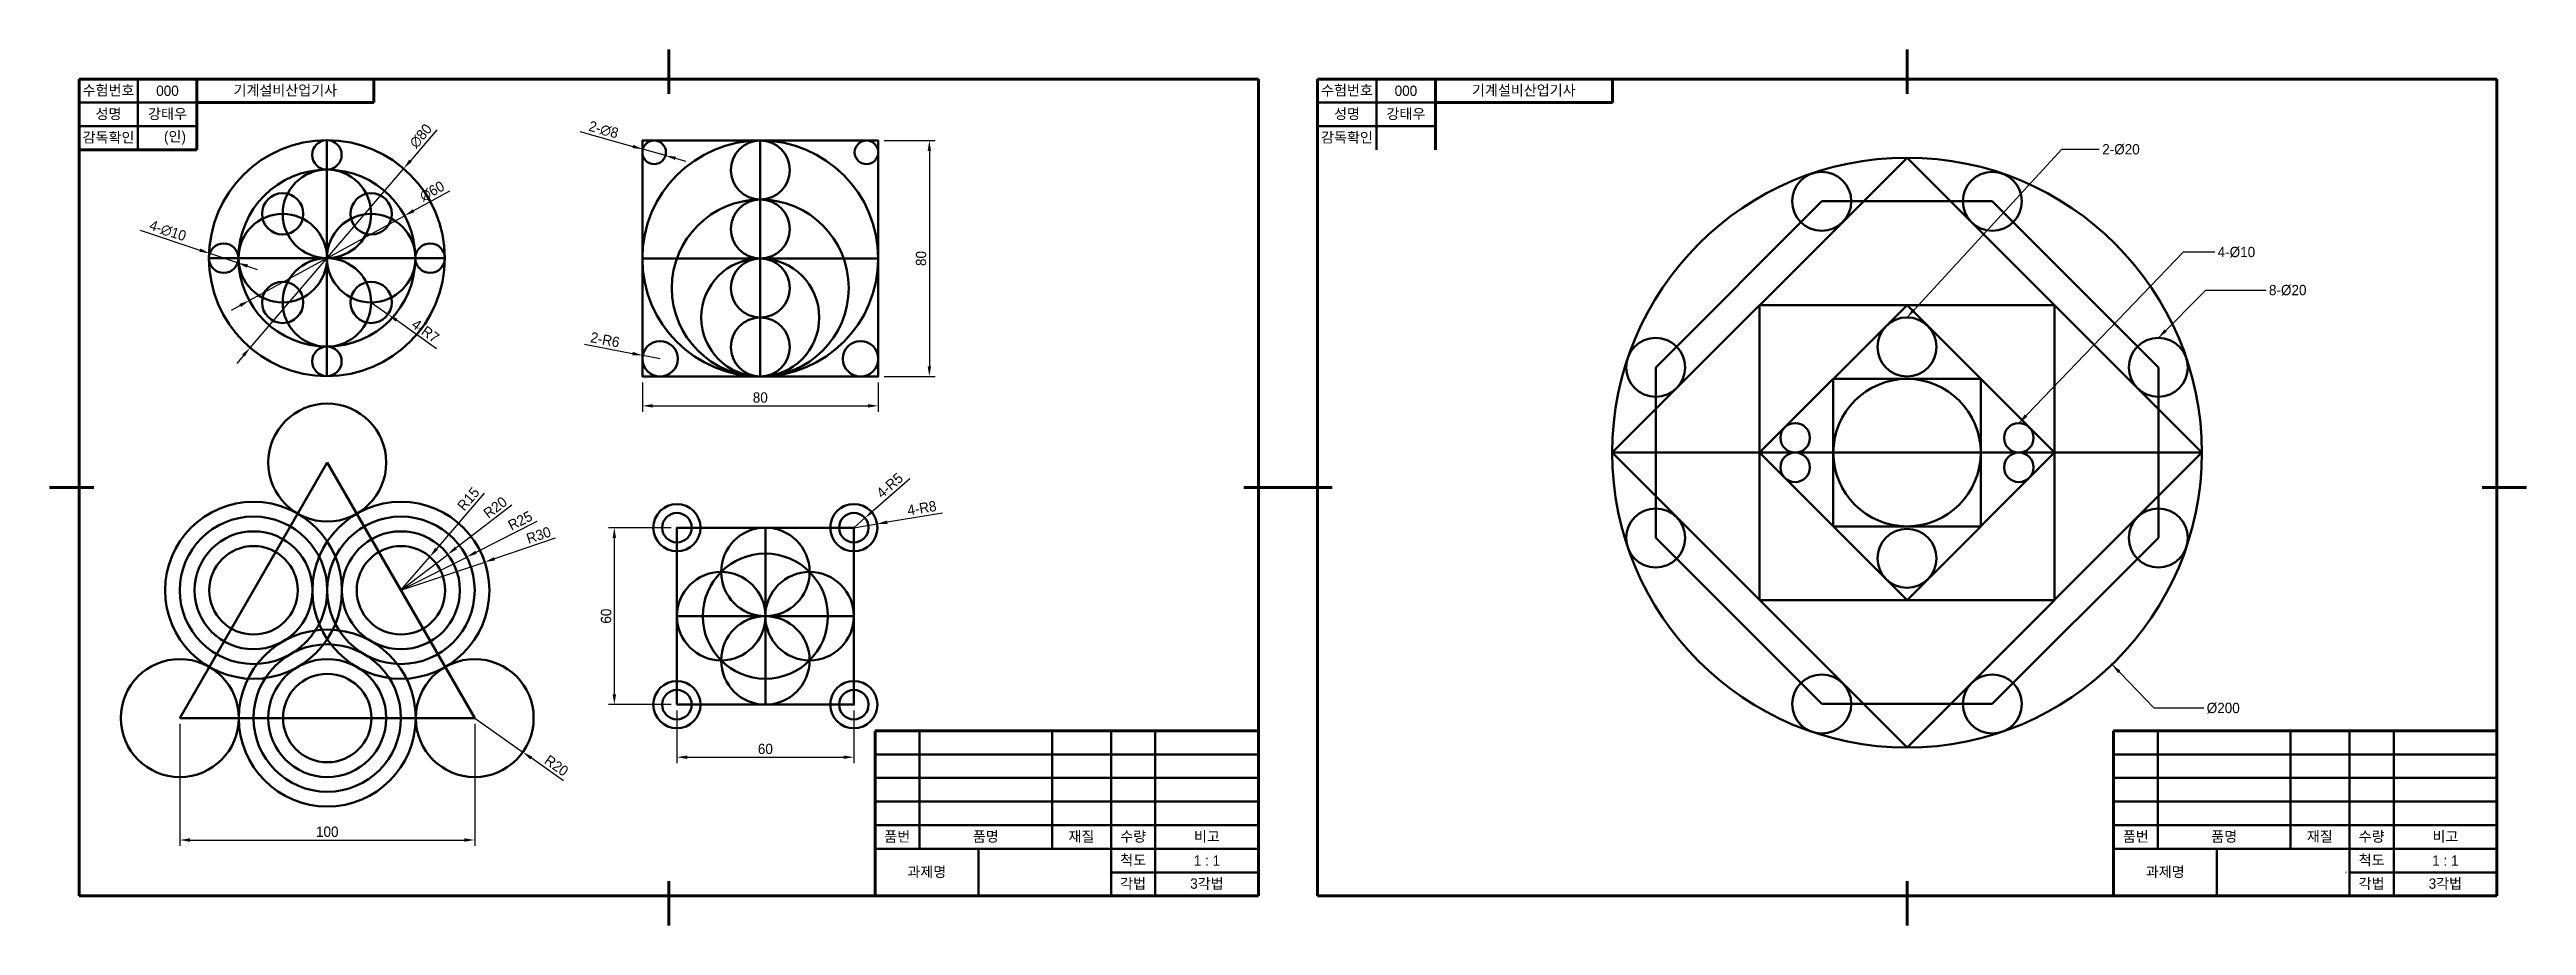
# Model space of a CAD drawing. Header units: millimetres. Extents: x 0 to 1680, y 0 to 297.
# Drawn here: x 840 to 1680, y 0 to 297 of the extents above; entities that cross this region are included whole.
import ezdxf

# ---------------------------------------------------------------- set-up
doc = ezdxf.new("R2010")
doc.units = ezdxf.units.MM
for name, color, linetype, lineweight in [('1.윤곽선', 5, 'Continuous', 70), ('2.외형선', 3, 'Continuous', 50), ('4.일반주서', 2, 'Continuous', 35)]:
    doc.layers.add(name, color=color, linetype=linetype, lineweight=lineweight)
doc.styles.add('굴림', font='')
doc.styles.get('굴림').set_extended_font_data('Gulim')
doc.dimstyles.new('기계제도기능사치수', dxfattribs={"dimtxt": 3.5, "dimasz": 3.5, "dimexe": 2, "dimexo": 2, "dimgap": 1, "dimtad": 1, "dimdsep": 46, "dimtxsty": '굴림', "dimcen": 2.5, "dimclrd": 1, "dimclre": 1, "dimclrt": 2, "dimazin": 2, "dimtfac": 1, "dimtmove": 0, "dimatfit": 3, "dimfxl": 1, "dimarcsym": 0})

msp = doc.modelspace()

# ---------------------------------------------------------------- texts
at = {"layer": '2.외형선', "color": 2, "char_height": 3.5, "attachment_point": 1, "style": '굴림'}
for s, insert in [('2-%%C20', (1536.125, 264.935)), ('4-%%C10', (1575.276, 230.109)), ('8-%%C20', (1592.68, 217.195)), ('%%C200', (1571.567, 75.497))]:
    msp.add_mtext(s, dxfattribs=dict(at, insert=insert))
at = {"layer": '4.일반주서', "char_height": 3.5, "attachment_point": 5, "style": '굴림'}
for s, insert, width in [('수험번호', (860, 283), 20), ('성명', (860, 275), 20), ('강태우', (880, 275), 20), ('000', (880, 283), 20), ('기계설비산업기사', (919.963, 283), 60.07361), ('수험번호', (1280, 283), 20), ('성명', (1280, 275), 20), ('강태우', (1300, 275), 20), ('000', (1300, 283), 20), ('기계설비산업기사', (1339.963, 283), 60.07361), ('감독확인', (860, 267), 20), ('    (인)', (880, 267), 20), ('감독확인', (1280, 267), 20), ('품번', (1127.5, 30), 15), ('품명', (1157.5, 30), 45), ('재질', (1189.926, 30), 19.8528), ('수량', (1207.5, 30), 15), ('비고', (1232.5, 30), 35), ('품번', (1547.5, 30), 15), ('품명', (1577.5, 30), 45), ('재질', (1609.926, 30), 19.8528), ('수량', (1627.5, 30), 15), ('비고', (1652.5, 30), 35), ('과제명', (1137.5, 18), 35), ('척도', (1207.5, 22), 15), ('1 : 1', (1232.5, 22), 35), ('과제명', (1557.5, 18), 35), ('척도', (1627.5, 22), 15), ('1 : 1', (1652.5, 22), 35), ('각법', (1207.463, 14), 15.0736), ('3각법', (1232.5, 14), 35), ('각법', (1627.463, 14), 15.0736), ('3각법', (1652.5, 14), 35)]:
    msp.add_mtext(s, dxfattribs=dict(at, insert=insert, width=width))

# ---------------------------------------------------------------- blocks, each defined once
blk = doc.blocks.new('*D30')
at = {"layer": '2.외형선', "color": 1, "lineweight": -2, "transparency": 16777216}
for p, q in [((971.4, 269.82), (962.38, 259.3)), ((908.02, 195.91), (960.1, 256.64)), ((905.75, 193.26), (903.47, 190.6))]:
    blk.add_line(p, q, dxfattribs=at)
at = {"layer": '2.외형선', "color": 1, "transparency": 16777216}
for points in [[(961.94, 259.68), (962.82, 258.92), (960.1, 256.64)], [(905.3, 193.64), (906.19, 192.88), (908.02, 195.91)]]:
    blk.add_solid(points, dxfattribs=at)
at = {"layer": 'Defpoints', "color": 0, "transparency": 16777216}
for p in [(960.1, 256.64), (908.02, 195.91)]:
    blk.add_point(p, dxfattribs=at)
at = {"layer": '2.외형선', "color": 2, "transparency": 16777216, "insert": (965.91, 267.7), "char_height": 3.5, "attachment_point": 5, "rotation": 49.38572, "style": '굴림'}
blk.add_mtext('∅80', dxfattribs=at)
blk = doc.blocks.new('*D31')
at = {"layer": '2.외형선', "color": 1, "lineweight": -2, "transparency": 16777216}
for p, q in [((975.62, 248.97), (963.46, 242.33)), ((907.73, 211.9), (960.39, 240.66)), ((904.66, 210.22), (901.59, 208.55))]:
    blk.add_line(p, q, dxfattribs=at)
at = {"layer": '2.외형선', "color": 1, "transparency": 16777216}
for points in [[(963.18, 242.84), (963.74, 241.82), (960.39, 240.66)], [(904.38, 210.74), (904.94, 209.71), (907.73, 211.9)]]:
    blk.add_solid(points, dxfattribs=at)
at = {"layer": 'Defpoints', "color": 0, "transparency": 16777216}
for p in [(960.39, 240.66), (907.73, 211.9)]:
    blk.add_point(p, dxfattribs=at)
at = {"layer": '2.외형선', "color": 2, "transparency": 16777216, "insert": (969.74, 248.94), "char_height": 3.5, "attachment_point": 5, "rotation": 28.63633, "style": '굴림'}
blk.add_mtext('∅60', dxfattribs=at)
blk = doc.blocks.new('*D32')
at = {"layer": '2.외형선', "color": 1, "lineweight": -2, "transparency": 16777216}
for p, q in [((870.77, 235.75), (891, 228.98)), ((903.8, 224.69), (894.32, 227.87)), ((907.12, 223.58), (910.44, 222.47))]:
    blk.add_line(p, q, dxfattribs=at)
at = {"layer": '2.외형선', "color": 1, "transparency": 16777216}
for points in [[(891.19, 229.53), (890.82, 228.42), (894.32, 227.87)], [(907.31, 224.13), (906.94, 223.03), (903.8, 224.69)]]:
    blk.add_solid(points, dxfattribs=at)
at = {"layer": 'Defpoints', "color": 0, "transparency": 16777216}
for p in [(894.32, 227.87), (903.8, 224.69)]:
    blk.add_point(p, dxfattribs=at)
at = {"layer": '2.외형선', "color": 2, "transparency": 16777216, "insert": (880.1, 235.53), "char_height": 3.5, "attachment_point": 5, "rotation": 341.48836, "style": '굴림'}
blk.add_mtext('{\\fPMingLiU|b0|i0|c129|p0;4-\\fPMingLiU|b0|i0|c136|p0;∅10}', dxfattribs=at)
blk = doc.blocks.new('*D33')
at = {"layer": '2.외형선', "color": 1, "lineweight": -2, "transparency": 16777216}
for p, q in [((949.06, 211.28), (954.77, 207.23)), ((971.28, 195.5), (957.62, 205.2))]:
    blk.add_line(p, q, dxfattribs=at)
at = {"layer": '2.외형선', "color": 1, "transparency": 16777216}
blk.add_solid([(957.96, 205.68), (957.29, 204.72), (954.77, 207.23)], dxfattribs=at)
at = {"layer": 'Defpoints', "color": 0, "transparency": 16777216}
for p in [(949.06, 211.28), (954.77, 207.23)]:
    blk.add_point(p, dxfattribs=at)
at = {"layer": '2.외형선', "color": 2, "transparency": 16777216, "insert": (967.5, 201.62), "char_height": 3.5, "attachment_point": 5, "rotation": 324.63084, "style": '굴림'}
blk.add_mtext('4-R7', dxfattribs=at)
blk = doc.blocks.new('*D34')
at = {"layer": '2.외형선', "color": 1, "lineweight": -2, "transparency": 16777216}
for p, q in [((1021.44, 197.07), (1037.71, 193.94)), ((1047.04, 192.14), (1041.15, 193.27))]:
    blk.add_line(p, q, dxfattribs=at)
at = {"layer": '2.외형선', "color": 1, "transparency": 16777216}
blk.add_solid([(1037.82, 194.51), (1037.6, 193.36), (1041.15, 193.27)], dxfattribs=at)
at = {"layer": 'Defpoints', "color": 0, "transparency": 16777216}
for p in [(1041.15, 193.27), (1047.04, 192.14)]:
    blk.add_point(p, dxfattribs=at)
at = {"layer": '2.외형선', "color": 2, "transparency": 16777216, "insert": (1028.39, 198.58), "char_height": 3.5, "attachment_point": 5, "rotation": 349.09585, "style": '굴림'}
blk.add_mtext('2-R6', dxfattribs=at)
blk = doc.blocks.new('*D35')
at = {"layer": '2.외형선', "color": 1, "lineweight": -2, "transparency": 16777216}
for p, q in [((1019.84, 269.17), (1037.82, 264.15)), ((1048.89, 261.07), (1041.19, 263.21)), ((1052.27, 260.13), (1055.64, 259.19))]:
    blk.add_line(p, q, dxfattribs=at)
at = {"layer": '2.외형선', "color": 1, "transparency": 16777216}
for points in [[(1037.97, 264.72), (1037.66, 263.59), (1041.19, 263.21)], [(1052.42, 260.69), (1052.11, 259.56), (1048.89, 261.07)]]:
    blk.add_solid(points, dxfattribs=at)
at = {"layer": 'Defpoints', "color": 0, "transparency": 16777216}
for p in [(1041.19, 263.21), (1048.89, 261.07)]:
    blk.add_point(p, dxfattribs=at)
at = {"layer": '2.외형선', "color": 2, "transparency": 16777216, "insert": (1027.88, 269.78), "char_height": 3.5, "attachment_point": 5, "rotation": 344.42315, "style": '굴림'}
blk.add_mtext('{\\fPMingLiU|b0|i0|c129|p0;2-\\fPMingLiU|b0|i0|c136|p0;∅8}', dxfattribs=at)
blk = doc.blocks.new('*D36')
at = {"layer": '2.외형선', "color": 1, "lineweight": -2, "transparency": 16777216}
for p, q in [((1123.04, 266.14), (1140.37, 266.14)), ((1138.37, 262.64), (1138.37, 189.64)), ((1123.04, 186.14), (1140.37, 186.14))]:
    blk.add_line(p, q, dxfattribs=at)
at = {"layer": '2.외형선', "color": 1, "transparency": 16777216}
for points in [[(1137.79, 262.64), (1138.95, 262.64), (1138.37, 266.14)], [(1137.79, 189.64), (1138.95, 189.64), (1138.37, 186.14)]]:
    blk.add_solid(points, dxfattribs=at)
at = {"layer": 'Defpoints', "color": 0, "transparency": 16777216}
for p in [(1121.04, 266.14), (1121.04, 186.14), (1138.37, 186.14)]:
    blk.add_point(p, dxfattribs=at)
at = {"layer": '2.외형선', "color": 2, "transparency": 16777216, "insert": (1135.57, 226.14), "char_height": 3.5, "attachment_point": 5, "rotation": 90, "style": '굴림'}
blk.add_mtext('80', dxfattribs=at)
blk = doc.blocks.new('*D37')
at = {"layer": '2.외형선', "color": 1, "lineweight": -2, "transparency": 16777216}
for p, q in [((1041.04, 184.14), (1041.04, 174.19)), ((1121.04, 184.14), (1121.04, 174.19)), ((1044.54, 176.19), (1117.54, 176.19))]:
    blk.add_line(p, q, dxfattribs=at)
at = {"layer": '2.외형선', "color": 1, "transparency": 16777216}
for points in [[(1044.54, 176.78), (1044.54, 175.61), (1041.04, 176.19)], [(1117.54, 176.78), (1117.54, 175.61), (1121.04, 176.19)]]:
    blk.add_solid(points, dxfattribs=at)
at = {"layer": 'Defpoints', "color": 0, "transparency": 16777216}
for p in [(1041.04, 186.14), (1121.04, 186.14), (1121.04, 176.19)]:
    blk.add_point(p, dxfattribs=at)
at = {"layer": '2.외형선', "color": 2, "transparency": 16777216, "insert": (1081.04, 178.99), "char_height": 3.5, "attachment_point": 5, "style": '굴림'}
blk.add_mtext('80', dxfattribs=at)
blk = doc.blocks.new('*D38')
at = {"layer": '2.외형선', "color": 1, "lineweight": -2, "transparency": 16777216}
for p, q in [((987.41, 146.54), (971.23, 127.68)), ((959.18, 113.64), (968.95, 125.02))]:
    blk.add_line(p, q, dxfattribs=at)
at = {"layer": '2.외형선', "color": 1, "transparency": 16777216}
blk.add_solid([(970.78, 128.06), (971.67, 127.3), (968.95, 125.02)], dxfattribs=at)
at = {"layer": 'Defpoints', "color": 0, "transparency": 16777216}
for p in [(968.95, 125.02), (959.18, 113.64)]:
    blk.add_point(p, dxfattribs=at)
at = {"layer": '2.외형선', "color": 2, "transparency": 16777216, "insert": (982.06, 144.6), "char_height": 3.5, "attachment_point": 5, "rotation": 49.37079, "style": '굴림'}
blk.add_mtext('R15', dxfattribs=at)
blk = doc.blocks.new('*D39')
at = {"layer": '2.외형선', "color": 1, "lineweight": -2, "transparency": 16777216}
for p, q in [((996.79, 142.52), (977.82, 127.95)), ((959.18, 113.64), (975.04, 125.82))]:
    blk.add_line(p, q, dxfattribs=at)
at = {"layer": '2.외형선', "color": 1, "transparency": 16777216}
blk.add_solid([(977.46, 128.41), (978.17, 127.49), (975.04, 125.82)], dxfattribs=at)
at = {"layer": 'Defpoints', "color": 0, "transparency": 16777216}
for p in [(975.04, 125.82), (959.18, 113.64)]:
    blk.add_point(p, dxfattribs=at)
at = {"layer": '2.외형선', "color": 2, "transparency": 16777216, "insert": (991.15, 141.72), "char_height": 3.5, "attachment_point": 5, "rotation": 37.52769, "style": '굴림'}
blk.add_mtext('R20', dxfattribs=at)
blk = doc.blocks.new('*D40')
at = {"layer": '2.외형선', "color": 1, "lineweight": -2, "transparency": 16777216}
for p, q in [((1005.3, 137), (984.6, 126.51)), ((959.18, 113.64), (981.48, 124.93))]:
    blk.add_line(p, q, dxfattribs=at)
at = {"layer": '2.외형선', "color": 1, "transparency": 16777216}
blk.add_solid([(984.34, 127.04), (984.87, 125.99), (981.48, 124.93)], dxfattribs=at)
at = {"layer": 'Defpoints', "color": 0, "transparency": 16777216}
for p in [(981.48, 124.93), (959.18, 113.64)]:
    blk.add_point(p, dxfattribs=at)
at = {"layer": '2.외형선', "color": 2, "transparency": 16777216, "insert": (999.61, 137.25), "char_height": 3.5, "attachment_point": 5, "rotation": 26.86362, "style": '굴림'}
blk.add_mtext('R25', dxfattribs=at)
blk = doc.blocks.new('*D41')
at = {"layer": '2.외형선', "color": 1, "lineweight": -2, "transparency": 16777216}
for p, q in [((1011.47, 131.27), (990.92, 124.34)), ((959.18, 113.64), (987.61, 123.22))]:
    blk.add_line(p, q, dxfattribs=at)
at = {"layer": '2.외형선', "color": 1, "transparency": 16777216}
blk.add_solid([(990.74, 124.89), (991.11, 123.79), (987.61, 123.22)], dxfattribs=at)
at = {"layer": 'Defpoints', "color": 0, "transparency": 16777216}
for p in [(987.61, 123.22), (959.18, 113.64)]:
    blk.add_point(p, dxfattribs=at)
at = {"layer": '2.외형선', "color": 2, "transparency": 16777216, "insert": (1005.87, 132.33), "char_height": 3.5, "attachment_point": 5, "rotation": 18.63386, "style": '굴림'}
blk.add_mtext('R30', dxfattribs=at)
blk = doc.blocks.new('*D42')
at = {"layer": '2.외형선', "color": 1, "lineweight": -2, "transparency": 16777216}
for p, q in [((984.18, 70.34), (1000.52, 58.8)), ((1014.34, 49.05), (1003.38, 56.78))]:
    blk.add_line(p, q, dxfattribs=at)
at = {"layer": '2.외형선', "color": 1, "transparency": 16777216}
blk.add_solid([(1003.72, 57.26), (1003.04, 56.31), (1000.52, 58.8)], dxfattribs=at)
at = {"layer": 'Defpoints', "color": 0, "transparency": 16777216}
for p in [(984.18, 70.34), (1000.52, 58.8)]:
    blk.add_point(p, dxfattribs=at)
at = {"layer": '2.외형선', "color": 2, "transparency": 16777216, "insert": (1011.9, 54.19), "char_height": 3.5, "attachment_point": 5, "rotation": 324.78408, "style": '굴림'}
blk.add_mtext('R20', dxfattribs=at)
blk = doc.blocks.new('*D43')
at = {"layer": '2.외형선', "color": 1, "lineweight": -2, "transparency": 16777216}
for p, q in [((884.18, 68.34), (884.18, 26.97)), ((984.18, 68.34), (984.18, 26.97)), ((887.68, 28.97), (980.68, 28.97))]:
    blk.add_line(p, q, dxfattribs=at)
at = {"layer": '2.외형선', "color": 1, "transparency": 16777216}
for points in [[(887.68, 29.56), (887.68, 28.39), (884.18, 28.97)], [(980.68, 29.56), (980.68, 28.39), (984.18, 28.97)]]:
    blk.add_solid(points, dxfattribs=at)
at = {"layer": 'Defpoints', "color": 0, "transparency": 16777216}
for p in [(884.18, 70.34), (984.18, 70.34), (984.18, 28.97)]:
    blk.add_point(p, dxfattribs=at)
at = {"layer": '2.외형선', "color": 2, "transparency": 16777216, "insert": (934.18, 31.77), "char_height": 3.5, "attachment_point": 5, "style": '굴림'}
blk.add_mtext('100', dxfattribs=at)
blk = doc.blocks.new('*D44')
at = {"layer": '2.외형선', "color": 1, "lineweight": -2, "transparency": 16777216}
for p, q in [((1052.76, 72.88), (1052.76, 55.05)), ((1112.76, 72.88), (1112.76, 55.05)), ((1056.26, 57.05), (1109.26, 57.05))]:
    blk.add_line(p, q, dxfattribs=at)
at = {"layer": '2.외형선', "color": 1, "transparency": 16777216}
for points in [[(1056.26, 57.63), (1056.26, 56.46), (1052.76, 57.05)], [(1109.26, 57.63), (1109.26, 56.46), (1112.76, 57.05)]]:
    blk.add_solid(points, dxfattribs=at)
at = {"layer": 'Defpoints', "color": 0, "transparency": 16777216}
for p in [(1052.76, 74.88), (1112.76, 74.88), (1112.76, 57.05)]:
    blk.add_point(p, dxfattribs=at)
at = {"layer": '2.외형선', "color": 2, "transparency": 16777216, "insert": (1082.76, 59.84), "char_height": 3.5, "attachment_point": 5, "style": '굴림'}
blk.add_mtext('60', dxfattribs=at)
blk = doc.blocks.new('*D45')
at = {"layer": '2.외형선', "color": 1, "lineweight": -2, "transparency": 16777216}
for p, q in [((1050.76, 134.88), (1029.55, 134.88)), ((1031.55, 78.38), (1031.55, 131.38)), ((1050.76, 74.88), (1029.55, 74.88))]:
    blk.add_line(p, q, dxfattribs=at)
at = {"layer": '2.외형선', "color": 1, "transparency": 16777216}
for points in [[(1030.96, 131.38), (1032.13, 131.38), (1031.55, 134.88)], [(1030.96, 78.38), (1032.13, 78.38), (1031.55, 74.88)]]:
    blk.add_solid(points, dxfattribs=at)
at = {"layer": 'Defpoints', "color": 0, "transparency": 16777216}
for p in [(1031.55, 134.88), (1052.76, 134.88), (1052.76, 74.88)]:
    blk.add_point(p, dxfattribs=at)
at = {"layer": '2.외형선', "color": 2, "transparency": 16777216, "insert": (1028.75, 104.88), "char_height": 3.5, "attachment_point": 5, "rotation": 90, "style": '굴림'}
blk.add_mtext('60', dxfattribs=at)
blk = doc.blocks.new('*D46')
at = {"layer": '2.외형선', "color": 1, "lineweight": -2, "transparency": 16777216}
for p, q in [((1131.75, 151.4), (1119.17, 140.46)), ((1112.76, 134.88), (1116.53, 138.16))]:
    blk.add_line(p, q, dxfattribs=at)
at = {"layer": '2.외형선', "color": 1, "transparency": 16777216}
blk.add_solid([(1118.79, 140.9), (1119.56, 140.02), (1116.53, 138.16)], dxfattribs=at)
at = {"layer": 'Defpoints', "color": 0, "transparency": 16777216}
for p in [(1112.76, 134.88), (1116.53, 138.16)]:
    blk.add_point(p, dxfattribs=at)
at = {"layer": '2.외형선', "color": 2, "transparency": 16777216, "insert": (1124.94, 149.19), "char_height": 3.5, "attachment_point": 5, "rotation": 41.02378, "style": '굴림'}
blk.add_mtext('4-R5', dxfattribs=at)
blk = doc.blocks.new('*D47')
at = {"layer": '2.외형선', "color": 1, "lineweight": -2, "transparency": 16777216}
for p, q in [((1112.76, 134.88), (1120.65, 136.18)), ((1142.81, 139.82), (1124.11, 136.74))]:
    blk.add_line(p, q, dxfattribs=at)
at = {"layer": '2.외형선', "color": 1, "transparency": 16777216}
blk.add_solid([(1124.01, 137.32), (1124.2, 136.17), (1120.65, 136.18)], dxfattribs=at)
at = {"layer": 'Defpoints', "color": 0, "transparency": 16777216}
for p in [(1112.76, 134.88), (1120.65, 136.18)]:
    blk.add_point(p, dxfattribs=at)
at = {"layer": '2.외형선', "color": 2, "transparency": 16777216, "insert": (1135.84, 141.51), "char_height": 3.5, "attachment_point": 5, "rotation": 9.34244, "style": '굴림'}
blk.add_mtext('4-R8', dxfattribs=at)

# ---------------------------------------------------------------- dimensions: what is measured, and where the dimension line sits
at = {"layer": '2.외형선'}
for p1, p2, picture, middle in [((908.024, 195.914), (960.101, 256.642), '*D30', (965.906, 267.705)), ((907.732, 211.9), (960.392, 240.655), '*D31', (969.741, 248.944))]:
    dim = msp.add_diameter_dim_2p(p1=p1, p2=p2, dimstyle='기계제도기능사치수', dxfattribs=at)
    dim.commit()
    dim.dimension.update_dxf_attribs({"geometry": picture, "text_midpoint": middle})
for p1, p2, text, picture, middle in [((1048.895, 261.066), (1041.188, 263.214), '{\\fPMingLiU|b0|i0|c129|p0;2-\\fPMingLiU|b0|i0|c136|p0;<>}', '*D35', (1027.879, 269.779)), ((903.803, 224.69), (894.321, 227.865), '{\\fPMingLiU|b0|i0|c129|p0;4-\\fPMingLiU|b0|i0|c136|p0;<>}', '*D32', (880.101, 235.527))]:
    dim = msp.add_diameter_dim_2p(p1=p1, p2=p2, text=text, dimstyle='기계제도기능사치수', dxfattribs=at)
    dim.commit()
    dim.dimension.update_dxf_attribs({"geometry": picture, "text_midpoint": middle})
for base, p1, p2, picture, middle in [((1138.368, 186.14), (1121.041, 266.14), (1121.041, 186.14), '*D36', (1135.574, 226.14)), ((1031.547, 134.877), (1052.761, 74.877), (1052.761, 134.877), '*D45', (1028.752, 104.877))]:
    dim = msp.add_linear_dim(base=base, p1=p1, p2=p2, angle=90, dimstyle='기계제도기능사치수', dxfattribs=at)
    dim.commit()
    dim.dimension.update_dxf_attribs({"geometry": picture, "text_midpoint": middle})
for center, mpoint, text, picture, middle in [((949.062, 211.278), (954.77, 207.226), '4-<>', '*D33', (967.502, 201.623)), ((1047.041, 192.14), (1041.15, 193.275), '2-<>', '*D34', (1028.387, 198.584)), ((1112.761, 134.877), (1116.533, 138.159), '4-<>', '*D46', (1124.943, 149.189))]:
    dim = msp.add_radius_dim(center=center, mpoint=mpoint, text=text, dimstyle='기계제도기능사치수', dxfattribs=at)
    dim.commit()
    dim.dimension.update_dxf_attribs({"geometry": picture, "text_midpoint": middle})
for base, p1, p2, picture, middle in [((1121.041, 176.193), (1041.041, 186.14), (1121.041, 186.14), '*D37', (1081.041, 178.987)), ((984.18, 28.974), (884.18, 70.335), (984.18, 70.335), '*D43', (934.18, 31.773)), ((1112.761, 57.046), (1052.761, 74.877), (1112.761, 74.877), '*D44', (1082.761, 59.841))]:
    dim = msp.add_linear_dim(base=base, p1=p1, p2=p2, dimstyle='기계제도기능사치수', dxfattribs=at)
    dim.commit()
    dim.dimension.update_dxf_attribs({"geometry": picture, "text_midpoint": middle})
for mpoint, picture, middle in [((968.947, 125.021), '*D38', (984.181, 142.776)), ((975.041, 125.819), '*D39', (992.855, 139.502)), ((981.482, 124.933), '*D40', (1000.875, 134.756)), ((987.607, 123.222), '*D41', (1006.767, 129.682))]:
    dim = msp.add_radius_dim(center=(959.18, 113.637), mpoint=mpoint, dimstyle='기계제도기능사치수', dxfattribs=at)
    dim.commit()
    dim.dimension.update_dxf_attribs({"geometry": picture, "text_midpoint": middle, "dimtype": 164})
dim = msp.add_radius_dim(center=(1112.761, 134.877), mpoint=(1120.654, 136.175), text='4-<>', dimstyle='기계제도기능사치수', dxfattribs=at)
dim.commit()
dim.dimension.update_dxf_attribs({"geometry": '*D47', "text_midpoint": (1136.29, 138.748), "dimtype": 164})
dim = msp.add_radius_dim(center=(984.18, 70.335), mpoint=(1000.52, 58.802), dimstyle='기계제도기능사치수', dxfattribs=at)
dim.commit()
dim.dimension.update_dxf_attribs({"geometry": '*D42', "text_midpoint": (1011.904, 54.192)})

# ---------------------------------------------------------------- linework, layer by layer
at = {"layer": '1.윤곽선'}
for p, q in [((1050, 297), (1050, 282)), ((1470, 297), (1470, 282)), ((1250, 287), (850, 287)), ((850, 287), (850, 10)), ((890, 287), (890, 263)), ((950, 287), (950, 279)), ((1250, 10), (1250, 287)), ((1670, 287), (1270, 287)), ((1270, 287), (1270, 10)), ((1310, 287), (1310, 263)), ((1370, 287), (1370, 279)), ((1670, 10), (1670, 287)), ((950, 279), (890, 279)), ((1370, 279), (1310, 279)), ((890, 263), (850, 263)), ((840, 148.5), (855, 148.5)), ((1260, 148.5), (1245, 148.5)), ((1260, 148.5), (1275, 148.5)), ((1680, 148.5), (1665, 148.5)), ((1120, 66), (1250, 66)), ((1120, 10), (1120, 66)), ((1540, 66), (1670, 66)), ((1540, 10), (1540, 66)), ((850, 10), (1250, 10)), ((1050, 0), (1050, 15)), ((1270, 10), (1670, 10)), ((1470, 0), (1470, 15))]:
    msp.add_line(p, q, dxfattribs=at)
at = {"layer": '2.외형선'}
for p, q in [((870, 287), (870, 263)), ((1290, 287), (1290, 263)), ((870, 279), (850, 279)), ((870, 279), (890, 279)), ((1290, 279), (1270, 279)), ((1290, 279), (1310, 279)), ((890, 271), (850, 271)), ((1310, 271), (1270, 271)), ((934.062, 226.278), (934.062, 266.278)), ((934.062, 256.278), (934.062, 266.278)), ((934.062, 226.278), (934.062, 266.278)), ((934.062, 256.278), (934.062, 266.278)), ((934.062, 226.278), (934.062, 266.278)), ((934.062, 256.278), (934.062, 266.278)), ((934.062, 226.278), (934.062, 266.278)), ((934.062, 256.278), (934.062, 266.278)), ((934.062, 226.278), (934.062, 266.278)), ((934.062, 256.278), (934.062, 266.278)), ((934.062, 226.278), (934.062, 266.278)), ((934.062, 256.278), (934.062, 266.278)), ((934.062, 226.278), (934.062, 266.278)), ((934.062, 256.278), (934.062, 266.278)), ((934.062, 226.278), (934.062, 266.278)), ((934.062, 256.278), (934.062, 266.278)), ((934.062, 226.278), (934.062, 266.278)), ((934.062, 256.278), (934.062, 266.278)), ((934.062, 226.278), (934.062, 266.278)), ((934.062, 256.278), (934.062, 266.278)), ((934.062, 226.278), (934.062, 256.278)), ((934.062, 226.278), (934.062, 256.278)), ((934.062, 226.278), (934.062, 256.278)), ((934.062, 226.278), (934.062, 256.278)), ((934.062, 226.278), (934.062, 256.278)), ((934.062, 226.278), (934.062, 256.278)), ((934.062, 226.278), (934.062, 256.278)), ((934.062, 226.278), (934.062, 256.278)), ((934.062, 226.278), (934.062, 256.278)), ((934.062, 226.278), (934.062, 256.278)), ((1369.933, 160.323), (1469.933, 260.323)), ((1469.933, 260.323), (1569.933, 160.323)), ((1081.041, 186.14), (1081.041, 246.14)), ((1384.704, 189.236), (1441.021, 245.553)), ((1441.021, 245.553), (1498.846, 245.553)), ((1498.846, 245.553), (1555.163, 189.236)), ((934.062, 226.278), (894.062, 226.278)), ((904.062, 226.278), (894.062, 226.278)), ((934.062, 226.278), (894.062, 226.278)), ((904.062, 226.278), (894.062, 226.278)), ((934.062, 226.278), (894.062, 226.278)), ((904.062, 226.278), (894.062, 226.278)), ((934.062, 226.278), (894.062, 226.278)), ((904.062, 226.278), (894.062, 226.278)), ((934.062, 226.278), (894.062, 226.278)), ((904.062, 226.278), (894.062, 226.278)), ((934.062, 226.278), (894.062, 226.278)), ((904.062, 226.278), (894.062, 226.278)), ((934.062, 226.278), (894.062, 226.278)), ((904.062, 226.278), (894.062, 226.278)), ((934.062, 226.278), (894.062, 226.278)), ((904.062, 226.278), (894.062, 226.278)), ((934.062, 226.278), (894.062, 226.278)), ((904.062, 226.278), (894.062, 226.278)), ((934.062, 226.278), (894.062, 226.278)), ((904.062, 226.278), (894.062, 226.278)), ((934.062, 226.278), (904.062, 226.278)), ((934.062, 226.278), (904.062, 226.278)), ((934.062, 226.278), (904.062, 226.278)), ((934.062, 226.278), (904.062, 226.278)), ((934.062, 226.278), (904.062, 226.278)), ((934.062, 226.278), (904.062, 226.278)), ((934.062, 226.278), (904.062, 226.278)), ((934.062, 226.278), (904.062, 226.278)), ((934.062, 226.278), (904.062, 226.278)), ((934.062, 226.278), (904.062, 226.278)), ((934.062, 226.278), (934.062, 186.278)), ((934.062, 226.278), (934.062, 196.278)), ((934.062, 226.278), (934.062, 186.278)), ((934.062, 226.278), (934.062, 196.278)), ((934.062, 226.278), (934.062, 186.278)), ((934.062, 226.278), (934.062, 196.278)), ((934.062, 226.278), (934.062, 186.278)), ((934.062, 226.278), (934.062, 196.278)), ((934.062, 226.278), (934.062, 186.278)), ((934.062, 226.278), (934.062, 196.278)), ((934.062, 226.278), (934.062, 186.278)), ((934.062, 226.278), (934.062, 196.278)), ((934.062, 226.278), (934.062, 186.278)), ((934.062, 226.278), (934.062, 196.278)), ((934.062, 226.278), (934.062, 186.278)), ((934.062, 226.278), (934.062, 196.278)), ((934.062, 226.278), (934.062, 186.278)), ((934.062, 226.278), (934.062, 196.278)), ((934.062, 226.278), (934.062, 186.278)), ((934.062, 226.278), (934.062, 196.278)), ((934.062, 226.278), (974.062, 226.278)), ((934.062, 226.278), (964.062, 226.278)), ((934.062, 226.278), (974.062, 226.278)), ((934.062, 226.278), (964.062, 226.278)), ((934.062, 226.278), (974.062, 226.278)), ((934.062, 226.278), (964.062, 226.278)), ((934.062, 226.278), (974.062, 226.278)), ((934.062, 226.278), (964.062, 226.278)), ((934.062, 226.278), (974.062, 226.278)), ((934.062, 226.278), (964.062, 226.278)), ((934.062, 226.278), (974.062, 226.278)), ((934.062, 226.278), (964.062, 226.278)), ((934.062, 226.278), (974.062, 226.278)), ((934.062, 226.278), (964.062, 226.278)), ((934.062, 226.278), (974.062, 226.278)), ((934.062, 226.278), (964.062, 226.278)), ((934.062, 226.278), (974.062, 226.278)), ((934.062, 226.278), (964.062, 226.278)), ((934.062, 226.278), (974.062, 226.278)), ((934.062, 226.278), (964.062, 226.278)), ((964.062, 226.278), (974.062, 226.278)), ((964.062, 226.278), (974.062, 226.278)), ((964.062, 226.278), (974.062, 226.278)), ((964.062, 226.278), (974.062, 226.278)), ((964.062, 226.278), (974.062, 226.278)), ((964.062, 226.278), (974.062, 226.278)), ((964.062, 226.278), (974.062, 226.278)), ((964.062, 226.278), (974.062, 226.278)), ((964.062, 226.278), (974.062, 226.278)), ((964.062, 226.278), (974.062, 226.278)), ((1419.933, 160.323), (1469.933, 210.323)), ((1469.933, 210.323), (1519.933, 160.323)), ((1384.704, 131.41), (1384.704, 189.236)), ((1555.163, 189.236), (1555.163, 131.41)), ((1369.933, 160.323), (1569.933, 160.323)), ((1469.933, 60.323), (1369.933, 160.323)), ((1469.933, 110.323), (1419.933, 160.323)), ((1569.933, 160.323), (1469.933, 60.323)), ((1519.933, 160.323), (1469.933, 110.323)), ((884.18, 70.335), (934.18, 156.938)), ((934.18, 156.938), (984.18, 70.335)), ((1082.761, 134.877), (1082.761, 74.877)), ((1441.021, 75.094), (1384.704, 131.41)), ((1555.163, 131.41), (1498.846, 75.094)), ((1052.761, 104.877), (1112.761, 104.877)), ((1052.761, 104.877), (1082.761, 104.877)), ((984.18, 70.335), (884.18, 70.335)), ((1498.846, 75.094), (1441.021, 75.094)), ((1135, 26), (1135, 66)), ((1180, 26), (1180, 66)), ((1200, 10), (1200, 66)), ((1215, 10), (1215, 66)), ((1555, 26), (1555, 66)), ((1600, 26), (1600, 66)), ((1620, 10), (1620, 66)), ((1635, 10), (1635, 66)), ((1120, 58), (1250, 58)), ((1540, 58), (1670, 58)), ((1120, 50), (1250, 50)), ((1120, 42), (1250, 42)), ((1540, 50), (1670, 50)), ((1540, 42), (1670, 42)), ((1120, 34), (1250, 34)), ((1540, 34), (1670, 34)), ((1120, 26), (1250, 26)), ((1155, 10), (1155, 26)), ((1540, 26), (1670, 26)), ((1575, 10), (1575, 26)), ((1198.76, 18), (1198.833, 18)), ((1200, 18), (1250, 18)), ((1618.76, 18), (1618.833, 18)), ((1620, 18), (1670, 18))]:
    msp.add_line(p, q, dxfattribs=at)
for points in [[(1041.041, 226.14), (1081.041, 226.14), (1081.041, 266.14), (1041.041, 266.14)], [(1121.041, 226.14), (1081.041, 226.14), (1081.041, 266.14), (1121.041, 266.14)], [(1041.041, 226.14), (1121.041, 226.14), (1121.041, 226.14), (1041.041, 226.14)], [(1041.041, 226.14), (1081.041, 226.14), (1081.041, 186.14), (1041.041, 186.14)], [(1121.041, 226.14), (1081.041, 226.14), (1081.041, 186.14), (1121.041, 186.14)], [(1419.933, 210.323), (1519.933, 210.323), (1519.933, 110.323), (1419.933, 110.323)], [(1444.933, 185.323), (1494.933, 185.323), (1494.933, 135.323), (1444.933, 135.323)], [(1052.761, 74.877), (1112.761, 74.877), (1112.761, 134.877), (1052.761, 134.877)]]:
    msp.add_lwpolyline(points, close=True, dxfattribs=at)
for centre, radius in [((934.062, 226.278), 40), ((934.062, 226.278), 40), ((934.062, 226.278), 40), ((934.062, 226.278), 40), ((934.062, 261.278), 5), ((934.062, 261.278), 5), ((934.062, 261.278), 5), ((934.062, 261.278), 5), ((934.062, 261.278), 5), ((934.062, 261.278), 5), ((934.062, 261.278), 5), ((934.062, 261.278), 5), ((934.062, 261.278), 5), ((934.062, 261.278), 5), ((1081.041, 226.14), 40), ((1045.041, 262.14), 4), ((1081.041, 256.14), 10), ((1117.041, 262.14), 4), ((934.062, 226.278), 30), ((934.062, 226.278), 30), ((934.062, 226.278), 30), ((934.062, 226.278), 30), ((934.062, 241.278), 15), ((934.062, 241.278), 15), ((934.062, 241.278), 15), ((934.062, 241.278), 15), ((934.062, 241.278), 15), ((934.062, 241.278), 15), ((934.062, 241.278), 15), ((934.062, 241.278), 15), ((934.062, 241.278), 15), ((934.062, 241.278), 15), ((1469.933, 160.323), 100), ((1441.021, 245.553), 10), ((1498.846, 245.553), 10), ((919.062, 241.278), 7), ((919.062, 241.278), 7), ((919.062, 241.278), 7), ((919.062, 241.278), 7), ((919.062, 241.278), 7), ((919.062, 241.278), 7), ((919.062, 241.278), 7), ((919.062, 241.278), 7), ((919.062, 241.278), 7), ((919.062, 241.278), 7), ((949.062, 241.278), 7), ((949.062, 241.278), 7), ((949.062, 241.278), 7), ((949.062, 241.278), 7), ((949.062, 241.278), 7), ((949.062, 241.278), 7), ((949.062, 241.278), 7), ((949.062, 241.278), 7), ((949.062, 241.278), 7), ((949.062, 241.278), 7), ((1081.041, 216.14), 30), ((1081.041, 236.14), 10), ((919.062, 226.278), 15), ((919.062, 226.278), 15), ((919.062, 226.278), 15), ((919.062, 226.278), 15), ((919.062, 226.278), 15), ((919.062, 226.278), 15), ((919.062, 226.278), 15), ((919.062, 226.278), 15), ((919.062, 226.278), 15), ((919.062, 226.278), 15), ((949.062, 226.278), 15), ((949.062, 226.278), 15), ((949.062, 226.278), 15), ((949.062, 226.278), 15), ((949.062, 226.278), 15), ((949.062, 226.278), 15), ((949.062, 226.278), 15), ((949.062, 226.278), 15), ((949.062, 226.278), 15), ((949.062, 226.278), 15), ((899.062, 226.278), 5), ((899.062, 226.278), 5), ((899.062, 226.278), 5), ((899.062, 226.278), 5), ((899.062, 226.278), 5), ((899.062, 226.278), 5), ((899.062, 226.278), 5), ((899.062, 226.278), 5), ((899.062, 226.278), 5), ((899.062, 226.278), 5), ((969.062, 226.278), 5), ((969.062, 226.278), 5), ((969.062, 226.278), 5), ((969.062, 226.278), 5), ((969.062, 226.278), 5), ((969.062, 226.278), 5), ((969.062, 226.278), 5), ((969.062, 226.278), 5), ((969.062, 226.278), 5), ((969.062, 226.278), 5), ((934.062, 211.278), 15), ((934.062, 211.278), 15), ((934.062, 211.278), 15), ((934.062, 211.278), 15), ((934.062, 211.278), 15), ((934.062, 211.278), 15), ((934.062, 211.278), 15), ((934.062, 211.278), 15), ((934.062, 211.278), 15), ((934.062, 211.278), 15), ((1081.041, 206.14), 20), ((1081.041, 216.14), 10), ((919.062, 211.278), 7), ((919.062, 211.278), 7), ((919.062, 211.278), 7), ((919.062, 211.278), 7), ((919.062, 211.278), 7), ((919.062, 211.278), 7), ((919.062, 211.278), 7), ((919.062, 211.278), 7), ((919.062, 211.278), 7), ((919.062, 211.278), 7), ((949.062, 211.278), 7), ((949.062, 211.278), 7), ((949.062, 211.278), 7), ((949.062, 211.278), 7), ((949.062, 211.278), 7), ((949.062, 211.278), 7), ((949.062, 211.278), 7), ((949.062, 211.278), 7), ((949.062, 211.278), 7), ((949.062, 211.278), 7), ((1081.041, 196.14), 10), ((1469.933, 196.181), 10), ((934.062, 191.278), 5), ((934.062, 191.278), 5), ((934.062, 191.278), 5), ((934.062, 191.278), 5), ((934.062, 191.278), 5), ((934.062, 191.278), 5), ((934.062, 191.278), 5), ((934.062, 191.278), 5), ((934.062, 191.278), 5), ((934.062, 191.278), 5), ((1047.041, 192.14), 6), ((1115.041, 192.14), 6), ((1384.704, 189.236), 10), ((1555.163, 189.236), 10), ((1469.933, 160.323), 25), ((934.18, 156.938), 20), ((1432.004, 165.323), 5), ((1507.862, 165.323), 5), ((1432.004, 155.323), 5), ((1507.862, 155.323), 5), ((909.18, 113.637), 30), ((959.18, 113.637), 30), ((1052.761, 134.877), 8), ((1112.761, 134.877), 8), ((909.18, 113.637), 25), ((959.18, 113.637), 25), ((1052.761, 134.877), 5), ((1082.761, 119.877), 15), ((1112.761, 134.877), 5), ((1384.704, 131.41), 10), ((1469.933, 124.465), 10), ((1555.163, 131.41), 10), ((909.18, 113.637), 20), ((909.18, 113.637), 15), ((959.18, 113.637), 20), ((959.18, 113.637), 20), ((959.18, 113.637), 15), ((1082.761, 104.877), 21.213), ((1067.761, 104.877), 15), ((1097.761, 104.877), 15), ((1082.761, 89.877), 15), ((934.18, 70.335), 30), ((934.18, 70.335), 25), ((884.18, 70.335), 20), ((934.18, 70.335), 20), ((934.18, 70.335), 20), ((934.18, 70.335), 15), ((984.18, 70.335), 20), ((1441.021, 75.094), 10), ((1498.846, 75.094), 10), ((1052.761, 74.877), 8), ((1052.761, 74.877), 5), ((1112.761, 74.877), 8), ((1112.761, 74.877), 5)]:
    msp.add_circle(centre, radius, dxfattribs=at)

msp.set_redraw_order([(e.dxf.handle, doc.entitydb.next_handle()) for e in msp.query("TEXT MTEXT ATTDEF DIMENSION ARC_DIMENSION")])  # texts and dimensions are drawn at this point

# ---------------------------------------------------------------- leaders
at = {"layer": '2.외형선', "annotation_type": 0, "has_hookline": 1, "hookline_direction": 0}
for points, text_width in [([(1469.933, 206.181), (1522.438, 263.185), (1535.125, 263.185)], 13.776), ([(1507.862, 170.323), (1563.672, 228.359), (1574.276, 228.359)], 13.878), ([(1555.163, 199.236), (1571.213, 215.445), (1591.68, 215.445)], 13.813), ([(1539.475, 88.463), (1553.673, 73.747), (1570.567, 73.747)], 10.727)]:
    msp.add_leader(points, dimstyle='기계제도기능사치수', override={"dimgap": 1, "dimtad": 0}, dxfattribs=dict(at, text_width=text_width))

doc.saveas('drawing.dxf')
